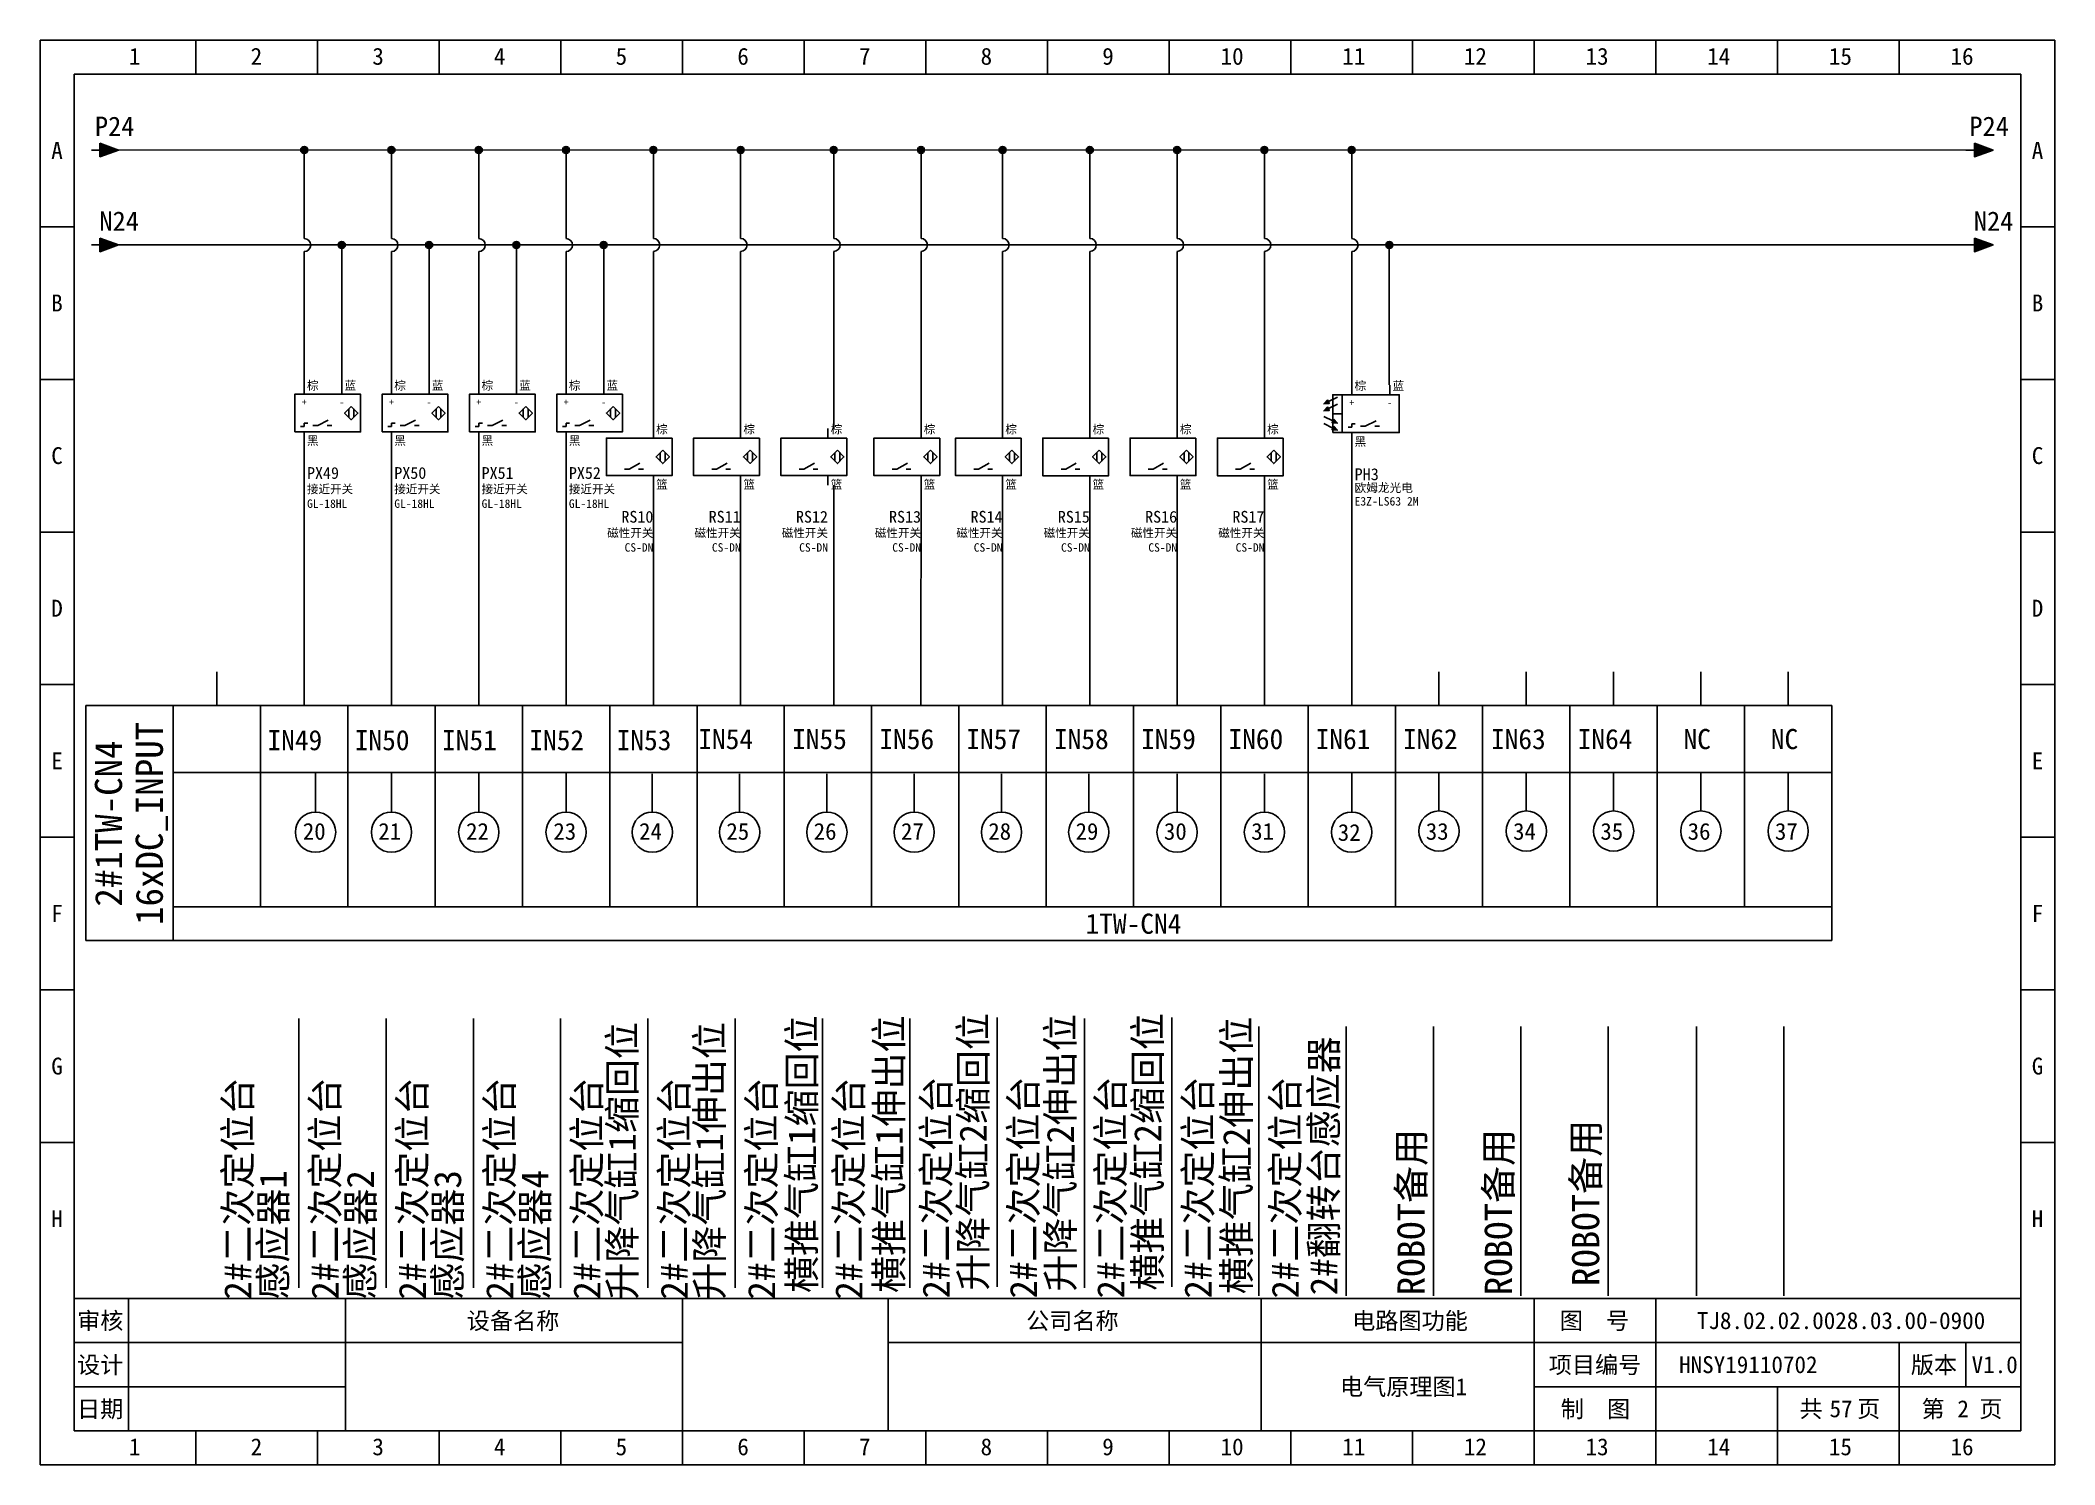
# Model space of a CAD drawing. Header units: millimetres. Extents: x 914 to 910632, y -176 to 682692.
# Drawn here: x 3568.2 to 3865.2, y 3046.2 to 3256.2 of the extents above; entities that cross this region are included whole.
import ezdxf
from ezdxf.enums import TextEntityAlignment as Align

# ---------------------------------------------------------------- set-up
doc = ezdxf.new("R2010")
doc.units = ezdxf.units.MM
doc.layers.add('EPLAN300', color=5, linetype='Continuous', lineweight=25)
doc.layers.add('EPLAN311', color=1, linetype='Continuous', lineweight=25)
doc.styles.get("Standard").update_dxf_attribs({"font": 'arial.ttf'})
doc.styles.add('宋体', font='')
doc.styles.get('宋体').set_extended_font_data('宋体')

msp = doc.modelspace()

# ---------------------------------------------------------------- texts
at = {"style": '宋体'}
for s, height, p in [('IN49', 2.97, (3601.708, 3151.557)), ('IN50', 2.97, (3614.578, 3151.557)), ('IN51', 2.97, (3627.448, 3151.557)), ('IN52', 2.97, (3640.318, 3151.557)), ('IN53', 2.97, (3653.188, 3151.557)), ('IN54', 2.97, (3665.23, 3151.716)), ('IN55', 2.97, (3679.057, 3151.716)), ('IN56', 2.97, (3691.927, 3151.716)), ('IN57', 2.97, (3704.739, 3151.716)), ('IN58', 2.97, (3717.667, 3151.716)), ('IN59', 2.97, (3730.512, 3151.716)), ('IN60', 2.97, (3743.399, 3151.716)), ('IN61', 2.97, (3756.252, 3151.716)), ('IN62', 2.97, (3769.122, 3151.716)), ('IN63', 2.97, (3782.1, 3151.716)), ('IN64', 2.97, (3794.887, 3151.716)), ('NC', 2.97, (3810.489, 3151.716)), ('NC', 2.97, (3823.359, 3151.716)), ('20', 2.475, (3606.926, 3138.356)), ('21', 2.475, (3618.051, 3138.355)), ('22', 2.475, (3630.996, 3138.355)), ('23', 2.475, (3643.866, 3138.356)), ('24', 2.475, (3656.505, 3138.355)), ('25', 2.475, (3669.375, 3138.355)), ('26', 2.475, (3682.245, 3138.355)), ('27', 2.475, (3695.115, 3138.355)), ('28', 2.475, (3707.985, 3138.355)), ('29', 2.475, (3720.855, 3138.355)), ('30', 2.475, (3733.881, 3138.355)), ('31', 2.475, (3746.751, 3138.355)), ('32', 2.475, (3759.514, 3138.196)), ('33', 2.475, (3772.491, 3138.355)), ('34', 2.475, (3785.361, 3138.355)), ('35', 2.475, (3798.231, 3138.355)), ('36', 2.475, (3811.101, 3138.355)), ('37', 2.475, (3823.971, 3138.355))]:
    msp.add_text(s, height=height, dxfattribs=at).set_placement(p)
at = {"color": 0, "style": '宋体'}
for s, rotation, p in [('升降气缸2缩回位', 90, (3707.738, 3071.893)), ('横推气缸2缩回位', 90, (3733.478, 3071.893)), ('升降气缸1缩回位', 90, (3656.011, 3070.56)), ('升降气缸1伸出位', 90, (3668.881, 3070.56)), ('横推气缸1缩回位', 89.99653, (3682.477, 3071.534)), ('横推气缸1伸出位', 89.99653, (3695.347, 3071.534)), ('升降气缸2伸出位', 90, (3720.608, 3071.734)), ('横推气缸2伸出位', 89.99653, (3746.58, 3071.36)), ('2#翻转台感应器', 89.99653, (3759.45, 3071.2)), ('2#二次定位台', 90, (3599.331, 3070.56)), ('2#二次定位台', 90, (3612.201, 3070.56)), ('2#二次定位台', 90, (3625.071, 3070.56)), ('2#二次定位台', 90, (3637.941, 3070.56)), ('2#二次定位台', 90, (3650.811, 3070.56)), ('2#二次定位台', 90, (3663.681, 3070.56)), ('2#二次定位台', 90, (3676.551, 3070.56)), ('2#二次定位台', 90, (3689.421, 3070.56)), ('2#二次定位台', 90, (3702.291, 3070.719)), ('2#二次定位台', 90, (3715.161, 3070.719)), ('2#二次定位台', 90, (3728.031, 3070.719)), ('2#二次定位台', 90, (3740.901, 3070.719)), ('2#二次定位台', 90, (3753.771, 3070.719)), ('ROBOT备用', 89.99653, (3772.32, 3071.2)), ('ROBOT备用', 89.99653, (3785.19, 3071.2)), ('ROBOT备用', 89.99653, (3798.06, 3072.543)), ('感应器1', 90, (3604.531, 3070.56)), ('感应器2', 90, (3617.401, 3070.56)), ('感应器3', 90, (3630.271, 3070.56)), ('感应器4', 90, (3643.141, 3070.56))]:
    msp.add_text(s, height=4, rotation=rotation, dxfattribs=at).set_placement(p)
at = {"insert": (3729.392, 3125.955), "char_height": 2.97, "attachment_point": 5, "style": '宋体'}
msp.add_mtext_dynamic_manual_height_columns('1TW-CN4  ', width=40.15647, gutter_width=12.5, heights=[0], dxfattribs=at)
at = {"style": '宋体'}
for tag, p in [('16xDC_INPUT', (3584.285, 3140.766)), ('2#1TW-CN4', (3578.269, 3140.746))]:
    msp.add_attdef(tag, text='封页', height=4, rotation=90, dxfattribs=at).set_placement(p, align=Align.MIDDLE_CENTER)
for tag, text, p in [('TJ8.02.02.0028.03.00-0900', 'TJ8.01.01.0181.00.01-0900', (3833.717, 3067.469)), ('HNSY19110702', 'HNSY19110702', (3820.046, 3060.969)), ('V1.0', '1.0', (3856.368, 3060.969)), ('电气原理图1', '封页', (3769.217, 3057.719)), ('57', '01', (3833.717, 3054.469)), ('2', '01', (3851.717, 3054.469))]:
    msp.add_attdef(tag, text=text, height=2.5, dxfattribs=at).set_placement(p, align=Align.MIDDLE_CENTER)

# ---------------------------------------------------------------- blocks, each defined once
blk = doc.blocks.new('EPLSYM_LibrarySPECIAL_Symbol8_Variant0_Placement1')
at = {"linetype": 'Continuous', "lineweight": 25, "ltscale": 4}
blk.add_hatch(color=1, dxfattribs=at).paths.add_polyline_path([(-0.75, 1), (2, 0), (-0.75, -1)], flags=0)
at = {"color": 1, "linetype": 'Continuous', "lineweight": 25, "ltscale": 4}
blk.add_line((-2, 0), (-0.75, 0), dxfattribs=at)
blk.add_lwpolyline([(-0.75, 1), (2, 0), (-0.75, -1)], close=True, dxfattribs=at)
at = {"color": 5}
blk.add_attdef('70_20010', text='', height=2.85, dxfattribs=at).set_placement((3, 0), align=Align.MIDDLE_LEFT)
at = {"color": 73}
for tag, p in [('70_24350', (33.76, 0)), ('70_24300', (72.31, 0))]:
    blk.add_attdef(tag, text='', height=2.06, dxfattribs=at).set_placement(p, align=Align.MIDDLE_LEFT)
blk = doc.blocks.new('磁性接近开关3线常开')
at = {"color": 5, "linetype": 'Continuous', "lineweight": 25, "ltscale": 4}
for p, q in [((0, 8.4), (0, 7)), ((5.6, 8.4), (5.6, 7)), ((3.59, 3.14), (2.01, 2.36)), ((6.63, 3.58), (6.63, 4.82)), ((7.37, 3.58), (7.37, 4.82)), ((0, 2.71), (0, 2.19)), ((0, 1.4), (0, 0))]:
    blk.add_line(p, q, dxfattribs=at)
at = {"color": 5, "linetype": 'Continuous', "lineweight": 25}
for p, q in [((0, 2.19), (-0.53, 2.19)), ((0.53, 2.71), (0, 2.71)), ((2.01, 2.36), (1.31, 2.36)), ((4.11, 2.36), (3.41, 2.36))]:
    blk.add_line(p, q, dxfattribs=at)
at = {"color": 5, "linetype": 'Continuous', "lineweight": 25, "ltscale": 4}
for points in [[(-1.4, 1.4), (8.4, 1.4), (8.4, 7), (-1.4, 7)], [(7, 5.19), (6.01, 4.2), (7, 3.21), (7.99, 4.2)]]:
    blk.add_lwpolyline(points, close=True, dxfattribs=at)
at = {"color": 5, "style": '宋体'}
for s, p in [('+', (0, 5.84)), ('-', (5.6, 5.84))]:
    blk.add_text(s, height=1.05, dxfattribs=at).set_placement(p, align=Align.MIDDLE_CENTER)
at = {"color": 0, "style": '宋体'}
for tag, p in [('01', (0.42, 7.67)), ('03', (6.02, 7.67)), ('02', (0.42, -0.54)), ('05', (0.42, -7.76)), ('06', (0.42, -9.92))]:
    blk.add_attdef(tag, p, '', height=1.26, dxfattribs=at)
at = {"color": 5, "style": '宋体'}
blk.add_attdef('04', (0.42, -5.6), '', height=1.75, dxfattribs=at)
blk = doc.blocks.new('光电光栅常开')
at = {"layer": 'EPLAN300', "linetype": 'Continuous', "lineweight": 25, "ltscale": 4}
for points in [[(-3.56, 6.25), (-4.09, 5.65), (-3.3, 5.72)], [(-3.56, 5.2), (-4.09, 4.6), (-3.3, 4.67)], [(-2.63, 3.39), (-2.1, 2.8), (-2.89, 2.87)], [(-2.63, 2.34), (-2.1, 1.75), (-2.89, 1.82)]]:
    blk.add_hatch(color=5, dxfattribs=at).paths.add_polyline_path(points, flags=0)
at = {"layer": 'EPLAN300', "color": 5, "linetype": 'Continuous', "lineweight": 25, "ltscale": 4}
for p, q in [((-3.43, 5.99), (-2.1, 6.65)), ((-1.4, 7), (-1.4, 1.4)), ((0, 8.4), (0, 7)), ((5.6, 8.4), (5.6, 7)), ((-2.76, 3.13), (-4.09, 3.8)), ((-3.43, 4.94), (-2.1, 5.6)), ((-2.8, 4.2), (-1.4, 4.2)), ((3.59, 3.14), (2.01, 2.36)), ((-2.76, 2.08), (-4.09, 2.75)), ((0, 2.71), (0, 2.19)), ((0, 1.4), (0, 0))]:
    blk.add_line(p, q, dxfattribs=at)
at = {"layer": 'EPLAN300', "color": 5, "linetype": 'Continuous', "lineweight": 25}
for p, q in [((0, 2.19), (-0.53, 2.19)), ((0.53, 2.71), (0, 2.71)), ((2.01, 2.36), (1.31, 2.36)), ((4.11, 2.36), (3.41, 2.36))]:
    blk.add_line(p, q, dxfattribs=at)
at = {"layer": 'EPLAN300', "color": 5, "linetype": 'Continuous', "lineweight": 25, "ltscale": 4}
for points in [[(-3.56, 6.25), (-4.09, 5.65), (-3.3, 5.72)], [(-2.8, 1.4), (7, 1.4), (7, 7), (-2.8, 7)], [(-3.56, 5.2), (-4.09, 4.6), (-3.3, 4.67)], [(-2.63, 3.39), (-2.1, 2.8), (-2.89, 2.87)], [(-2.63, 2.34), (-2.1, 1.75), (-2.89, 1.82)]]:
    blk.add_lwpolyline(points, close=True, dxfattribs=at)
at = {"color": 0, "style": '宋体'}
for tag, p in [('01', (0.42, 7.67)), ('03', (6.02, 7.67)), ('02', (0.42, -0.54)), ('05', (0.42, -7.76)), ('06', (0.42, -9.92))]:
    blk.add_attdef(tag, p, '', height=1.26, dxfattribs=at)
at = {"color": 5, "style": '宋体'}
blk.add_attdef('04', (0.42, -5.6), '', height=1.75, dxfattribs=at)
at = {"layer": 'EPLAN300', "color": 5, "style": '宋体'}
for s, p in [('+', (0, 5.84)), ('-', (5.6, 5.84))]:
    blk.add_text(s, height=1.05, dxfattribs=at).set_placement(p, align=Align.MIDDLE_CENTER)
blk = doc.blocks.new('磁性接近开关2线常开')
at = {"layer": 'EPLAN300', "color": 5, "linetype": 'Continuous', "lineweight": 25, "ltscale": 4}
for p, q in [((0, 8.4), (0, 7)), ((-2.01, 3.24), (-3.59, 2.36)), ((1.03, 3.58), (1.03, 4.82)), ((1.77, 3.58), (1.77, 4.82)), ((0, 1.4), (0, 0))]:
    blk.add_line(p, q, dxfattribs=at)
at = {"layer": 'EPLAN300', "color": 5, "linetype": 'Continuous', "lineweight": 25}
for p, q in [((-3.59, 2.36), (-4.29, 2.36)), ((-1.49, 2.36), (-2.19, 2.36))]:
    blk.add_line(p, q, dxfattribs=at)
at = {"layer": 'EPLAN300', "color": 5, "linetype": 'Continuous', "lineweight": 25, "ltscale": 4}
for points in [[(2.8, 7), (-7, 7), (-7, 1.4), (2.8, 1.4)], [(1.4, 5.19), (0.41, 4.2), (1.4, 3.21), (2.39, 4.2)]]:
    blk.add_lwpolyline(points, close=True, dxfattribs=at)
at = {"color": 0, "style": '宋体'}
for tag, p in [('01', (0.42, 7.67)), ('02', (0.42, -0.54))]:
    blk.add_attdef(tag, p, '', height=1.26, dxfattribs=at)
at = {"color": 5, "style": '宋体'}
blk.add_attdef('03', text='', height=1.75, dxfattribs=at).set_placement((0, -5.6), align=Align.RIGHT)
at = {"color": 0, "style": '宋体'}
for tag, p in [('04', (0, -7.76)), ('05', (0, -9.92))]:
    blk.add_attdef(tag, text='', height=1.26, dxfattribs=at).set_placement(p, align=Align.RIGHT)
blk = doc.blocks.new('*U388')
blk.add_line((-2.5, 0), (2.5, 0))
blk = doc.blocks.new('*U389')
at = {"color": 0, "linetype": 'ByBlock', "lineweight": -2, "transparency": 16777216}
for p in [(0, 0), (0, -22.5), (0, -45), (0, -67.5), (0, -90), (0, -112.5), (0, -135)]:
    blk.add_blockref('*U388', p, dxfattribs=at)
blk = doc.blocks.new('*U390')
blk.add_line((-2.5, 0), (2.5, 0))
blk = doc.blocks.new('*U391')
at = {"color": 0, "linetype": 'ByBlock', "lineweight": -2, "transparency": 16777216}
for p in [(0, 0), (0, -22.5), (0, -45), (0, -67.5), (0, -90), (0, -112.5), (0, -135)]:
    blk.add_blockref('*U390', p, dxfattribs=at)
blk = doc.blocks.new('制图图框')
for p, q in [((-2700.08, 789.32), (-2403.08, 789.32)), ((-2700.08, 579.32), (-2700.08, 789.32)), ((-2700.08, 789.32), (-2700.08, 784.32)), ((-2700.08, 789.32), (-2695.08, 789.32)), ((-2677.15, 789.32), (-2677.15, 784.32)), ((-2659.21, 789.32), (-2659.21, 784.32)), ((-2641.27, 789.32), (-2641.27, 784.32)), ((-2623.33, 789.32), (-2623.33, 784.32)), ((-2605.4, 789.32), (-2605.4, 784.32)), ((-2587.46, 789.32), (-2587.46, 784.32)), ((-2569.52, 789.32), (-2569.52, 784.32)), ((-2551.58, 789.32), (-2551.58, 784.32)), ((-2533.65, 789.32), (-2533.65, 784.32)), ((-2515.71, 789.32), (-2515.71, 784.32)), ((-2497.77, 789.32), (-2497.77, 784.32)), ((-2479.83, 789.32), (-2479.83, 784.32)), ((-2461.9, 789.32), (-2461.9, 784.32)), ((-2443.96, 789.32), (-2443.96, 784.32)), ((-2426.02, 789.32), (-2426.02, 784.32)), ((-2403.08, 789.32), (-2403.08, 579.32)), ((-2403.08, 789.32), (-2403.08, 784.32)), ((-2695.08, 784.32), (-2408.08, 784.32)), ((-2695.08, 584.32), (-2695.08, 784.32)), ((-2408.08, 784.32), (-2408.08, 584.32)), ((-2408.08, 603.82), (-2695.08, 603.82)), ((-2687.08, 603.82), (-2687.08, 584.32)), ((-2655.08, 603.82), (-2655.08, 584.32)), ((-2655.08, 603.82), (-2655.08, 584.32)), ((-2605.4, 579.32), (-2605.4, 603.82)), ((-2575.08, 603.82), (-2575.08, 584.32)), ((-2575.08, 603.82), (-2575.08, 584.32)), ((-2575.08, 603.82), (-2575.08, 584.32)), ((-2520.08, 603.82), (-2520.08, 584.32)), ((-2479.83, 579.32), (-2479.83, 603.82)), ((-2461.9, 579.32), (-2461.9, 603.82)), ((-2655.08, 597.32), (-2695.08, 597.32)), ((-2605.4, 597.32), (-2655.08, 597.32)), ((-2408.08, 597.32), (-2575.08, 597.32)), ((-2426.02, 579.32), (-2426.02, 597.32)), ((-2416.18, 597.32), (-2416.18, 590.82)), ((-2655.08, 590.82), (-2695.08, 590.82)), ((-2408.08, 590.82), (-2479.83, 590.82)), ((-2443.96, 579.32), (-2443.96, 590.82)), ((-2695.08, 584.32), (-2408.08, 584.32)), ((-2677.15, 579.32), (-2677.15, 584.32)), ((-2659.21, 579.32), (-2659.21, 584.32)), ((-2641.27, 579.32), (-2641.27, 584.32)), ((-2623.33, 579.32), (-2623.33, 584.32)), ((-2587.46, 579.32), (-2587.46, 584.32)), ((-2569.52, 579.32), (-2569.52, 584.32)), ((-2551.58, 579.32), (-2551.58, 584.32)), ((-2533.65, 579.32), (-2533.65, 584.32)), ((-2515.71, 579.32), (-2515.71, 584.32)), ((-2497.77, 579.32), (-2497.77, 584.32)), ((-2403.08, 579.32), (-2700.08, 579.32))]:
    blk.add_line(p, q)
blk.add_blockref('*U389', (-2697.58, 761.82))
at = {"xscale": -1}
blk.add_blockref('*U391', (-2405.58, 761.82), dxfattribs=at)
at = {"style": '宋体'}
for s, p in [('1', (-2687.01, 785.71)), ('2', (-2669.07, 785.71)), ('3', (-2651.13, 785.71)), ('4', (-2633.2, 785.71)), ('5', (-2615.26, 785.71)), ('6', (-2597.32, 785.71)), ('7', (-2579.38, 785.71)), ('8', (-2561.45, 785.71)), ('9', (-2543.51, 785.71)), ('10', (-2526.07, 785.71)), ('11', (-2508.13, 785.71)), ('12', (-2490.2, 785.71)), ('13', (-2472.26, 785.71)), ('14', (-2454.32, 785.71)), ('15', (-2436.38, 785.71)), ('16', (-2418.45, 785.71)), ('A', (-2698.47, 771.84)), ('A', (-2406.47, 771.84)), ('B', (-2698.47, 749.34)), ('B', (-2406.47, 749.34)), ('C', (-2698.47, 726.84)), ('C', (-2406.47, 726.84)), ('D', (-2698.47, 704.34)), ('D', (-2406.47, 704.34)), ('E', (-2698.47, 681.84)), ('E', (-2406.47, 681.84)), ('F', (-2698.47, 659.34)), ('F', (-2406.47, 659.34)), ('G', (-2698.47, 636.84)), ('G', (-2406.47, 636.84)), ('H', (-2698.47, 614.34)), ('H', (-2406.47, 614.34)), ('审核', (-2694.65, 599.29)), ('设备名称', (-2637.2, 599.28)), ('公司名称', (-2554.73, 599.29)), ('电路图功能', (-2506.66, 599.29)), ('图  号', (-2476.05, 599.3)), ('设计', (-2694.66, 592.79)), ('项目编号', (-2477.68, 592.79)), ('版本', (-2424.3, 592.79)), ('日期', (-2694.66, 586.29)), ('制  图', (-2475.91, 586.28)), ('共   页', (-2440.72, 586.31)), ('第   页', (-2422.72, 586.3)), ('1', (-2687.01, 580.71)), ('2', (-2669.07, 580.71)), ('3', (-2651.13, 580.71)), ('4', (-2633.2, 580.71)), ('5', (-2615.26, 580.71)), ('6', (-2597.32, 580.71)), ('7', (-2579.38, 580.71)), ('8', (-2561.45, 580.71)), ('9', (-2543.51, 580.71)), ('10', (-2526.07, 580.71)), ('11', (-2508.13, 580.71)), ('12', (-2490.2, 580.71)), ('13', (-2472.26, 580.71)), ('14', (-2454.32, 580.71)), ('15', (-2436.38, 580.71)), ('16', (-2418.45, 580.71))]:
    blk.add_text(s, height=2.5, dxfattribs=at).set_placement(p)

# ---------------------------------------------------------------- hatches: boundary and pattern name
at = {"layer": 'EPLAN311', "ltscale": 4}
h = msp.add_hatch(color=256, dxfattribs=at)
edge = h.paths.add_edge_path()
edge.add_arc((3607.127, 3240.045), 0.52, 0, 360)
h = msp.add_hatch(color=256, dxfattribs=at)
edge = h.paths.add_edge_path()
edge.add_arc((3619.997, 3240.045), 0.52, 0, 360)
h = msp.add_hatch(color=256, dxfattribs=at)
edge = h.paths.add_edge_path()
edge.add_arc((3632.867, 3240.045), 0.52, 0, 360)
h = msp.add_hatch(color=256, dxfattribs=at)
edge = h.paths.add_edge_path()
edge.add_arc((3645.737, 3240.045), 0.52, 0, 360)
h = msp.add_hatch(color=1, dxfattribs=at)
edge = h.paths.add_edge_path()
edge.add_arc((3658.608, 3240.053), 0.52, 0, 360)
h = msp.add_hatch(color=1, dxfattribs=at)
edge = h.paths.add_edge_path()
edge.add_arc((3671.478, 3240.053), 0.52, 0, 360)
h = msp.add_hatch(color=1, dxfattribs=at)
edge = h.paths.add_edge_path()
edge.add_arc((3685.197, 3240.056), 0.52, 0, 360)
h = msp.add_hatch(color=1, dxfattribs=at)
edge = h.paths.add_edge_path()
edge.add_arc((3698.067, 3240.056), 0.52, 0, 360)
h = msp.add_hatch(color=1, dxfattribs=at)
edge = h.paths.add_edge_path()
edge.add_arc((3710.088, 3240.053), 0.52, 0, 360)
h = msp.add_hatch(color=1, dxfattribs=at)
edge = h.paths.add_edge_path()
edge.add_arc((3722.958, 3240.053), 0.52, 0, 360)
h = msp.add_hatch(color=1, dxfattribs=at)
edge = h.paths.add_edge_path()
edge.add_arc((3735.828, 3240.053), 0.52, 0, 360)
h = msp.add_hatch(color=1, dxfattribs=at)
edge = h.paths.add_edge_path()
edge.add_arc((3748.698, 3240.053), 0.52, 0, 360)
h = msp.add_hatch(color=256, dxfattribs=at)
edge = h.paths.add_edge_path()
edge.add_arc((3761.567, 3240.044), 0.52, 0, 360)
h = msp.add_hatch(color=256, dxfattribs=at)
edge = h.paths.add_edge_path()
edge.add_arc((3612.671, 3226.04), 0.52, 0, 360)
h = msp.add_hatch(color=256, dxfattribs=at)
edge = h.paths.add_edge_path()
edge.add_arc((3625.541, 3226.04), 0.52, 0, 360)
h = msp.add_hatch(color=256, dxfattribs=at)
edge = h.paths.add_edge_path()
edge.add_arc((3638.411, 3226.04), 0.52, 0, 360)
h = msp.add_hatch(color=256, dxfattribs=at)
edge = h.paths.add_edge_path()
edge.add_arc((3651.281, 3226.04), 0.52, 0, 360)
h = msp.add_hatch(color=256, dxfattribs=at)
edge = h.paths.add_edge_path()
edge.add_arc((3767.111, 3226.039), 0.52, 0, 360)

# ---------------------------------------------------------------- linework, layer by layer
at = {"color": 0}
for p, q in [((3579.739, 3240.051), (3852.119, 3240.044)), ((3658.607, 3227.001), (3658.608, 3240.053)), ((3671.477, 3227.001), (3671.478, 3240.053)), ((3685.197, 3227.004), (3685.197, 3240.056)), ((3698.067, 3227.004), (3698.067, 3240.056)), ((3710.087, 3227.001), (3710.088, 3240.053)), ((3722.957, 3227.001), (3722.958, 3240.053)), ((3735.827, 3227.001), (3735.828, 3240.053)), ((3748.697, 3227.001), (3748.698, 3240.053)), ((3579.757, 3226.044), (3852.119, 3226.044)), ((3658.607, 3198.963), (3658.607, 3225.091)), ((3671.477, 3198.963), (3671.477, 3225.091)), ((3685.197, 3198.966), (3685.197, 3225.094)), ((3698.067, 3198.966), (3698.067, 3225.094)), ((3710.087, 3198.963), (3710.087, 3225.091)), ((3722.957, 3198.963), (3722.957, 3225.091)), ((3735.827, 3198.963), (3735.827, 3225.091)), ((3748.697, 3198.963), (3748.697, 3225.091)), ((3658.607, 3163.105), (3658.607, 3190.647)), ((3671.477, 3163.101), (3671.477, 3190.644)), ((3685.196, 3163.108), (3685.197, 3190.65)), ((3698.066, 3163.105), (3698.067, 3190.647)), ((3710.087, 3163.105), (3710.087, 3190.647)), ((3722.957, 3163.101), (3722.957, 3190.644)), ((3735.827, 3163.105), (3735.827, 3190.647)), ((3748.697, 3163.101), (3748.697, 3190.644)), ((3573.217, 3166.06), (3573.217, 3154.81))]:
    msp.add_line(p, q, dxfattribs=at)
for p, q in [((3607.127, 3228.555), (3607.127, 3240.045)), ((3619.997, 3228.555), (3619.997, 3240.045)), ((3632.867, 3228.555), (3632.867, 3240.045)), ((3645.737, 3228.555), (3645.737, 3240.045)), ((3761.567, 3228.555), (3761.567, 3240.044)), ((3607.127, 3228.555), (3607.127, 3226.983)), ((3619.997, 3228.555), (3619.997, 3226.983)), ((3632.867, 3228.555), (3632.867, 3226.983)), ((3645.737, 3228.555), (3645.737, 3226.983)), ((3761.567, 3228.555), (3761.567, 3226.982)), ((3612.671, 3205.421), (3612.671, 3226.039)), ((3625.541, 3205.421), (3625.541, 3226.039)), ((3638.411, 3205.421), (3638.411, 3226.039)), ((3651.281, 3205.421), (3651.281, 3226.039)), ((3767.111, 3205.421), (3767.111, 3226.039)), ((3607.127, 3205.421), (3607.127, 3225.073)), ((3619.997, 3205.421), (3619.997, 3225.073)), ((3632.867, 3205.421), (3632.867, 3225.073)), ((3645.737, 3205.421), (3645.737, 3225.073)), ((3761.567, 3205.421), (3761.567, 3225.072)), ((3607.127, 3197.105), (3607.127, 3163.101)), ((3619.997, 3197.105), (3619.997, 3163.101)), ((3632.867, 3197.105), (3632.867, 3163.101)), ((3645.737, 3197.105), (3645.737, 3163.101)), ((3761.567, 3163.101), (3761.567, 3197.105)), ((3594.257, 3163.101), (3594.257, 3158.151)), ((3607.127, 3163.101), (3607.127, 3158.151)), ((3619.997, 3163.101), (3619.997, 3158.151)), ((3632.867, 3163.105), (3632.867, 3158.155)), ((3632.867, 3158.155), (3632.867, 3163.105)), ((3645.737, 3163.101), (3645.737, 3158.151)), ((3658.607, 3163.101), (3658.607, 3158.151)), ((3671.477, 3163.101), (3671.477, 3158.151)), ((3685.196, 3163.101), (3685.196, 3158.151)), ((3698.066, 3163.101), (3698.066, 3158.151)), ((3710.087, 3163.101), (3710.087, 3158.151)), ((3722.957, 3163.101), (3722.957, 3158.151)), ((3735.827, 3158.151), (3735.827, 3163.101)), ((3748.697, 3163.101), (3748.697, 3158.151)), ((3748.697, 3163.101), (3748.697, 3158.151)), ((3761.567, 3163.101), (3761.567, 3158.151)), ((3774.437, 3163.101), (3774.437, 3158.151)), ((3787.307, 3158.151), (3787.307, 3163.101)), ((3800.177, 3158.151), (3800.177, 3163.101)), ((3813.047, 3158.151), (3813.047, 3163.101)), ((3825.917, 3158.151), (3825.917, 3163.101)), ((3574.952, 3158.151), (3832.352, 3158.151)), ((3574.952, 3123.501), (3574.952, 3158.151)), ((3574.952, 3158.151), (3574.952, 3123.501)), ((3587.822, 3158.151), (3587.822, 3123.501)), ((3600.692, 3158.151), (3600.692, 3128.451)), ((3613.562, 3158.151), (3613.562, 3128.451)), ((3626.432, 3158.151), (3626.432, 3128.451)), ((3639.302, 3158.151), (3639.302, 3128.451)), ((3652.172, 3128.451), (3652.172, 3158.151)), ((3665.042, 3128.451), (3665.042, 3158.151)), ((3677.912, 3158.151), (3677.912, 3128.451)), ((3690.782, 3158.151), (3690.782, 3128.451)), ((3703.652, 3158.151), (3703.652, 3128.451)), ((3716.522, 3158.151), (3716.522, 3128.43)), ((3729.392, 3158.151), (3729.392, 3128.451)), ((3742.262, 3158.151), (3742.262, 3128.451)), ((3755.132, 3158.151), (3755.132, 3128.451)), ((3768.002, 3158.151), (3768.002, 3128.451)), ((3780.872, 3158.151), (3780.872, 3128.451)), ((3793.742, 3158.151), (3793.742, 3128.451)), ((3806.612, 3158.151), (3806.612, 3128.451)), ((3819.482, 3158.151), (3819.482, 3128.451)), ((3832.352, 3158.151), (3832.352, 3123.501)), ((3587.822, 3148.251), (3832.352, 3148.251)), ((3608.797, 3142.442), (3608.797, 3148.251)), ((3619.997, 3142.442), (3619.997, 3148.251)), ((3632.867, 3142.442), (3632.867, 3148.251)), ((3645.737, 3142.442), (3645.737, 3148.251)), ((3761.567, 3142.442), (3761.567, 3148.251)), ((3774.437, 3142.601), (3774.437, 3148.251)), ((3787.307, 3142.601), (3787.307, 3148.251)), ((3800.177, 3142.601), (3800.177, 3148.251)), ((3813.047, 3142.601), (3813.047, 3148.251)), ((3825.917, 3142.601), (3825.917, 3148.251)), ((3658.452, 3142.442), (3658.452, 3148.092)), ((3671.322, 3142.442), (3671.322, 3148.092)), ((3684.192, 3142.442), (3684.192, 3148.092)), ((3697.062, 3142.442), (3697.062, 3148.092)), ((3709.932, 3142.442), (3709.932, 3148.092)), ((3722.802, 3142.442), (3722.802, 3148.092)), ((3735.827, 3142.442), (3735.827, 3148.092)), ((3748.697, 3142.442), (3748.697, 3148.092)), ((3832.352, 3128.451), (3587.822, 3128.451)), ((3832.352, 3123.501), (3574.952, 3123.501)), ((3606.325, 3072.301), (3606.325, 3112.001)), ((3619.195, 3072.301), (3619.195, 3112.001)), ((3632.065, 3072.301), (3632.065, 3112.001)), ((3644.935, 3072.301), (3644.935, 3112.001)), ((3657.805, 3072.301), (3657.805, 3112.001)), ((3670.675, 3072.301), (3670.675, 3112.001)), ((3683.545, 3072.301), (3683.545, 3112.001)), ((3696.415, 3072.301), (3696.415, 3112.001)), ((3709.285, 3072.461), (3709.285, 3112.16)), ((3722.155, 3072.301), (3722.155, 3112.001)), ((3735.025, 3072.461), (3735.025, 3112.16)), ((3747.895, 3110.818), (3747.895, 3071.118)), ((3760.765, 3110.818), (3760.765, 3071.118)), ((3773.635, 3110.818), (3773.635, 3071.118)), ((3786.505, 3110.818), (3786.505, 3071.118)), ((3799.375, 3110.818), (3799.375, 3071.118)), ((3812.401, 3110.818), (3812.401, 3071.118)), ((3825.271, 3110.818), (3825.271, 3071.118)), ((3697.062, 3089.15), (3697.062, 3089.15))]:
    msp.add_line(p, q)
for centre in [(3608.797, 3139.472), (3619.997, 3139.472), (3632.867, 3139.472), (3645.737, 3139.472), (3658.452, 3139.472), (3671.322, 3139.472), (3684.192, 3139.472), (3697.062, 3139.472), (3709.932, 3139.472), (3722.802, 3139.472), (3735.827, 3139.472), (3748.697, 3139.472), (3761.567, 3139.472), (3774.437, 3139.631), (3787.307, 3139.631), (3800.177, 3139.631), (3813.047, 3139.631), (3825.917, 3139.631)]:
    msp.add_circle(centre, 2.97)
for centre in [(3607.127, 3226.028), (3619.997, 3226.028), (3632.867, 3226.028), (3645.737, 3226.028), (3658.607, 3226.046), (3671.477, 3226.046), (3685.197, 3226.049), (3698.067, 3226.049), (3710.087, 3226.046), (3722.957, 3226.046), (3735.827, 3226.046), (3748.697, 3226.046), (3761.567, 3226.027)]:
    msp.add_arc(centre, 0.955, 270, 90)
at = {"layer": 'EPLAN311', "ltscale": 4}
for centre in [(3607.127, 3240.045), (3619.997, 3240.045), (3632.867, 3240.045), (3645.737, 3240.045), (3761.567, 3240.044), (3612.671, 3226.04), (3625.541, 3226.04), (3638.411, 3226.04), (3651.281, 3226.04), (3767.111, 3226.039)]:
    msp.add_circle(centre, 0.52, dxfattribs=at)
at = {"layer": 'EPLAN311', "color": 1, "ltscale": 4}
for centre in [(3658.608, 3240.053), (3671.478, 3240.053), (3685.197, 3240.056), (3698.067, 3240.056), (3710.088, 3240.053), (3722.958, 3240.053), (3735.828, 3240.053), (3748.698, 3240.053)]:
    msp.add_circle(centre, 0.52, dxfattribs=at)

# ---------------------------------------------------------------- block references
msp.add_blockref('制图图框', (6268.302, 2466.901))
at = {"color": 7}
ref = msp.add_blockref('EPLSYM_LibrarySPECIAL_Symbol8_Variant0_Placement1', (3577.757, 3240.045), dxfattribs=at)
ref.add_attrib('70_20010', 'P24', dxfattribs={"color": 5, "height": 2.8548, "style": '宋体'}).set_placement((3576.273, 3243.544), align=Align.MIDDLE_LEFT)
ref = msp.add_blockref('EPLSYM_LibrarySPECIAL_Symbol8_Variant0_Placement1', (3854.119, 3240.044), dxfattribs=at)
ref.add_attrib('70_20010', 'P24', dxfattribs={"color": 5, "height": 2.8548, "style": '宋体'}).set_placement((3852.635, 3243.544), align=Align.MIDDLE_LEFT)
ref = msp.add_blockref('EPLSYM_LibrarySPECIAL_Symbol8_Variant0_Placement1', (3577.757, 3226.044), dxfattribs=at)
ref.add_attrib('70_20010', 'N24', dxfattribs={"color": 5, "height": 2.8548, "style": '宋体'}).set_placement((3576.931, 3229.557), align=Align.MIDDLE_LEFT)
ref = msp.add_blockref('EPLSYM_LibrarySPECIAL_Symbol8_Variant0_Placement1', (3854.119, 3226.044), dxfattribs=at)
ref.add_attrib('70_20010', 'N24', dxfattribs={"color": 5, "height": 2.8548, "style": '宋体'}).set_placement((3853.293, 3229.557), align=Align.MIDDLE_LEFT)
at = {"xscale": 0.99, "yscale": 0.99, "zscale": 0.99}
for name, p, values in [('磁性接近开关3线常开', (3607.127, 3197.105), {'06': 'GL-18HL', '05': '接近开关', '04': 'PX49', '03': '蓝', '02': '黑', '01': '棕'}), ('磁性接近开关3线常开', (3619.997, 3197.105), {'06': 'GL-18HL', '05': '接近开关', '04': 'PX50', '03': '蓝', '02': '黑', '01': '棕'}), ('磁性接近开关3线常开', (3632.867, 3197.105), {'06': 'GL-18HL', '05': '接近开关', '04': 'PX51', '03': '蓝', '02': '黑', '01': '棕'}), ('磁性接近开关3线常开', (3645.737, 3197.105), {'06': 'GL-18HL', '05': '接近开关', '04': 'PX52', '03': '蓝', '02': '黑', '01': '棕'}), ('磁性接近开关2线常开', (3658.607, 3190.647), {'05': 'CS-DN', '04': '磁性开关', '03': 'RS10', '02': '篮', '01': '棕'}), ('磁性接近开关2线常开', (3671.477, 3190.65), {'05': 'CS-DN', '04': '磁性开关', '03': 'RS11', '02': '篮', '01': '棕'}), ('磁性接近开关2线常开', (3684.347, 3190.647), {'05': 'CS-DN', '04': '磁性开关', '03': 'RS12', '02': '篮', '01': '棕'}), ('磁性接近开关2线常开', (3698.067, 3190.647), {'05': 'CS-DN', '04': '磁性开关', '03': 'RS13', '02': '篮', '01': '棕'}), ('磁性接近开关2线常开', (3710.087, 3190.647), {'05': 'CS-DN', '04': '磁性开关', '03': 'RS14', '02': '篮', '01': '棕'}), ('磁性接近开关2线常开', (3722.957, 3190.644), {'05': 'CS-DN', '04': '磁性开关', '03': 'RS15', '02': '篮', '01': '棕'}), ('磁性接近开关2线常开', (3735.827, 3190.647), {'05': 'CS-DN', '04': '磁性开关', '03': 'RS16', '02': '篮', '01': '棕'}), ('磁性接近开关2线常开', (3748.697, 3190.644), {'05': 'CS-DN', '04': '磁性开关', '03': 'RS17', '02': '篮', '01': '棕'})]:
    msp.add_blockref(name, p, dxfattribs=at).add_auto_attribs(values)
ref = msp.add_blockref('光电光栅常开', (3761.567, 3196.972))
ref.add_attrib('01', '棕', (3761.987, 3204.644), dxfattribs={"color": 0, "height": 1.263, "style": '宋体'})
ref.add_attrib('02', '黑', (3761.987, 3196.437), dxfattribs={"color": 0, "height": 1.263, "style": '宋体'})
ref.add_attrib('03', '蓝', (3767.587, 3204.644), dxfattribs={"color": 0, "height": 1.263, "style": '宋体'})
ref.add_attrib('04', 'PH3', (3761.987, 3191.369), dxfattribs={"color": 5, "height": 1.7535, "style": '宋体'})
ref.add_attrib('05', '欧姆龙光电', (3761.987, 3189.614), dxfattribs={"color": 0, "height": 1.2625, "style": '宋体'})
ref.add_attrib('06', 'E3Z-LS63 2M', (3761.987, 3187.627), dxfattribs={"color": 0, "height": 1.26252, "style": '宋体'})

msp.set_redraw_order([(e.dxf.handle, doc.entitydb.next_handle()) for e in msp.query("TEXT MTEXT ATTDEF DIMENSION ARC_DIMENSION")])  # texts and dimensions are drawn at this point

doc.saveas('drawing.dxf')
